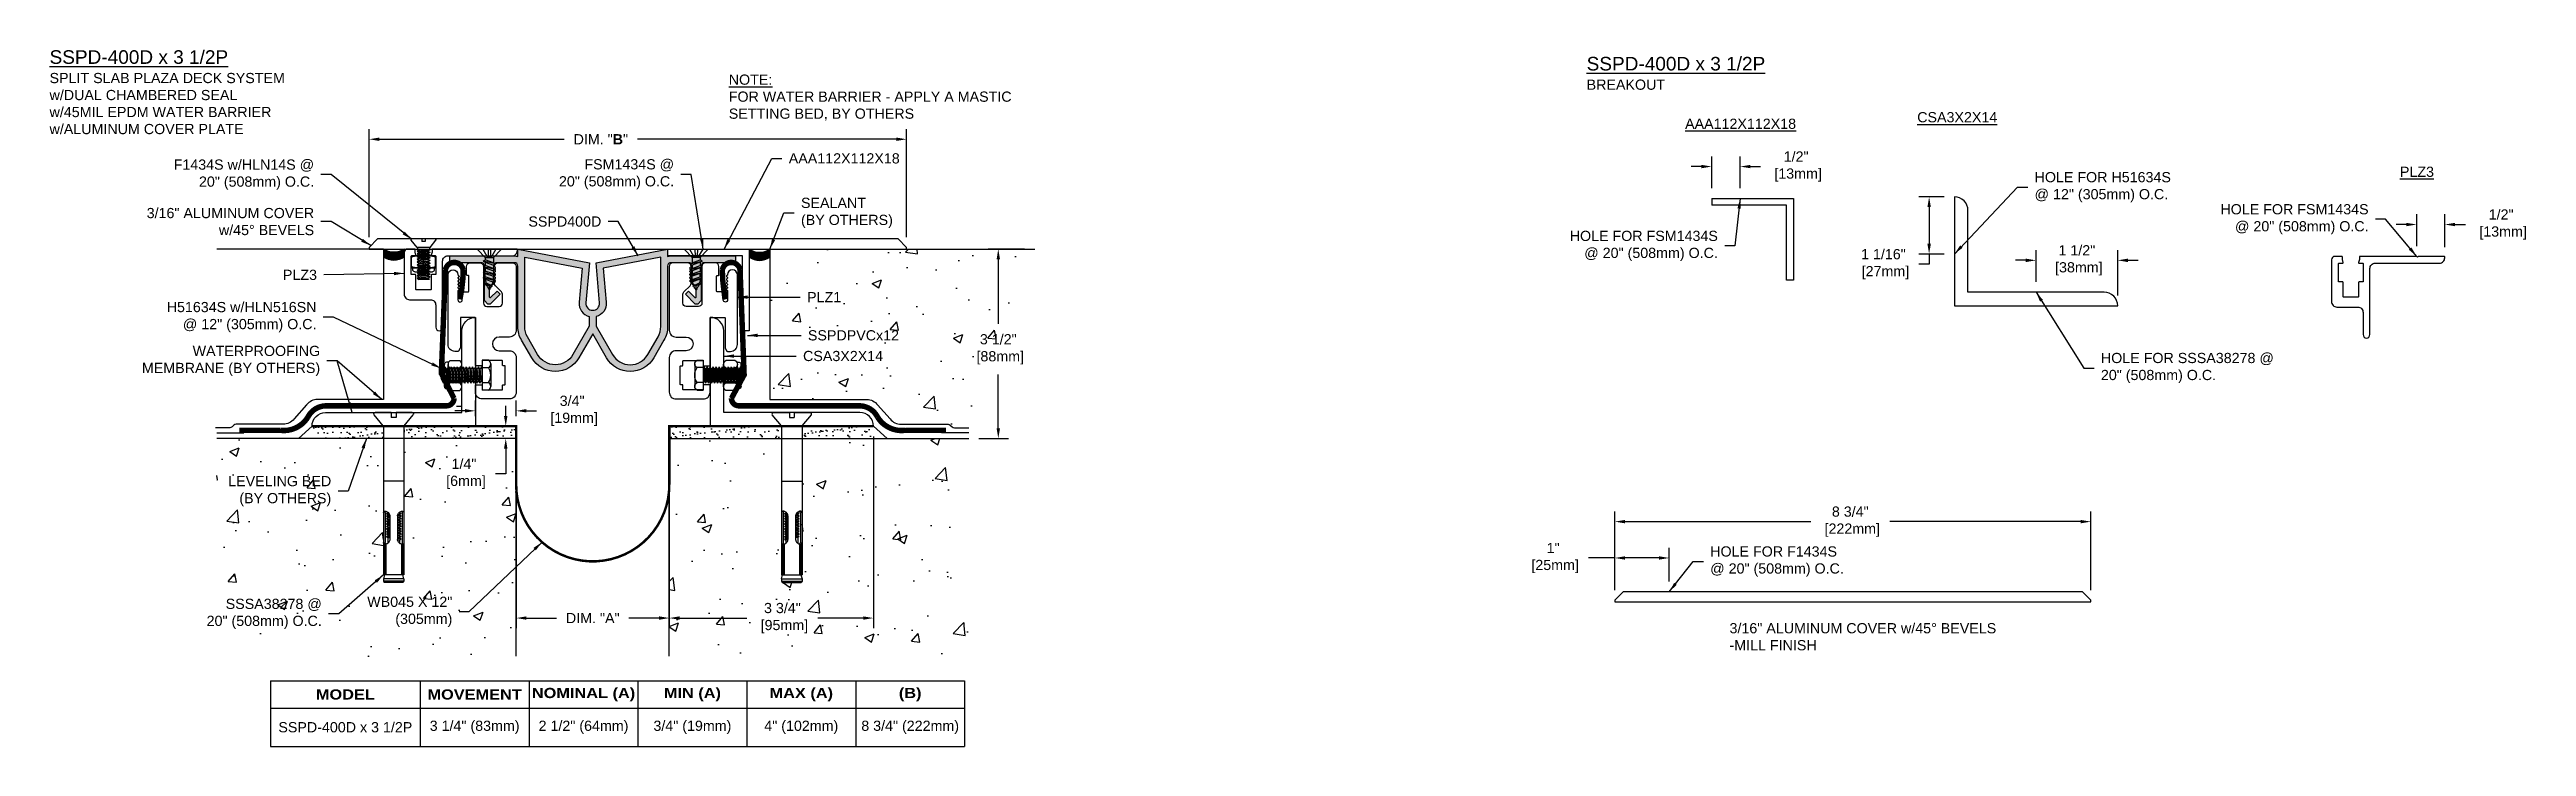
# Model space of a CAD drawing. Header units: inches. Extents: x -1.5 to 44, y 0 to 12.8.
import ezdxf

# ---------------------------------------------------------------- set-up
doc = ezdxf.new("R2010")
doc.units = ezdxf.units.IN
doc.header["$MEASUREMENT"] = 0
for name, color, linetype in [('Anchors', 4, 'Continuous'), ('Conditions', 1, 'Continuous'), ('Dimensions', 3, 'Continuous'), ('Fillers', 2, 'Continuous'), ('Metals', 7, 'Continuous'), ('Seal', 5, 'Continuous'), ('TABLE', 1, 'Continuous'), ('Text', 2, 'Continuous')]:
    doc.layers.add(name, color=color, linetype=linetype)
doc.styles.add('ARIAL', font='arial.ttf')
doc.styles.add('Arial Bold', font='')
doc.styles.get('Arial Bold').set_extended_font_data('Arial Black')
doc.dimstyles.new('Arial', dxfattribs={"dimtxt": 0.1875, "dimasz": 0.1875, "dimexe": 0.1875, "dimexo": 0.1875, "dimgap": 0.1875, "dimtad": 0, "dimtih": 1, "dimtoh": 1, "dimdec": 4, "dimzin": 0, "dimdsep": 46, "dimlunit": 4, "dimtxsty": 'ARIAL', "dimcen": 0.1875, "dimadec": 0, "dimazin": 0, "dimtfac": 1, "dimtdec": 4, "dimtofl": 0, "dimtmove": 0, "dimatfit": 3, "dimfxl": 0, "dimfrac": 2, "dimtolj": 1, "dimtzin": 0, "dimarcsym": 0})
pattern_1 = [(37.5, (-3.29211, 1.62013), (-0.0062993, 0.1926824), [0, -0.152, 0, -0.17, 0, -0.1625]), (7.5, (-3.29211, 1.62013), (0.1769777, 0.2822146), [0, -0.082, 0, -0.137, 0, -0.0525]), (327.5, (-3.41511, 1.62013), (0.3114142, 0.0005659), [0, -0.05, 0, -0.18, 0, -0.235]), (317.5, (-3.41511, 1.62013), (0.3006127, 0.0877676), [0, -0.025, 0, -0.118, 0, -0.135])]
pattern_2 = [(50, (-3.2921, 1.6201), (1.79315, -0.15688), [0.1875, -2.0625]), (355, (-3.2921, 1.6201), (-0.34688, 1.88048), [0.15, -1.65]), (100.451, (-3.1427, 1.607), (1.44627, 1.7236), [0.15935, -1.75286]), (46.184, (-3.2921, 2.1201), (2.6681, -0.4138), [0.28125, -3.09375]), (96.636, (-3.0698, 2.0856), (2.33666, 2.4353), [0.23903, -2.62928]), (351.184, (-3.292, 2.12), (2.33665, 2.4353), [0.225, -2.475]), (21, (-3.0421, 1.9951), (1.49227, -1.00655), [0.1875, -2.0625]), (326, (-3.0421, 1.9951), (0.60829, 1.81288), [0.15, -1.65]), (71.451, (-2.9178, 1.9113), (2.10056, 0.80633), [0.15935, -1.75286]), (37.5, (-3.2921, 1.6201), (0.0304, 0.832235), [0, -1.63, 0, -1.675, 0, -1.65625]), (7.5, (-3.2921, 1.6201), (0.657674, 0.98603), [0, -0.955, 0, -1.5925, 0, -0.63125]), (327.5, (-3.8496, 1.6201), (1.334556, -0.056387), [0, -0.625, 0, -1.95, 0, -2.5875]), (317.5, (-4.0996, 1.6201), (1.457965, 0.25026), [0, -0.8125, 0, -1.295, 0, -1.8375])]

msp = doc.modelspace()

# ---------------------------------------------------------------- texts
at = {"layer": 'Text', "style": 'ARIAL'}
for s, insert, char_height, width, attachment_point in [('{\\LSSPD-400D x 3 1/2P\\P\\H0.75x;\\lSPLIT SLAB PLAZA DECK SYSTEM\\Pw/DUAL CHAMBERED SEAL\\Pw/45MIL EPDM WATER BARRIER\\Pw/ALUMINUM COVER PLATE}', (-1.5416, 12.79479), 0.25, 5.8168561, 1), ('{\\LNOTE:}\\PFOR WATER BARRIER - APPLY A MASTIC SETTING BED, BY OTHERS', (10.93436, 12.34846), 0.1875, 5.9299694, 1), ('{\\LSSPD-400D x 3 1/2P\\P\\H0.75x;\\lBREAKOUT}', (26.69231, 12.67264), 0.25, 4.7396332, 1), ('{\\LAAA112X112X18}', (30.53936, 11.44255), 0.1875, 2.2451472, 6), ('\\A1;{\\LCSA3X2X14}', (32.76444, 11.56275), 0.1875, 2.4899842, 4), ('F1434S w/HLN14S @\\P20" (508mm) O.C.', (3.31872, 10.5088), 0.1875, 2.5915624, 6), ('FSM1434S @\\P20" (508mm) O.C.', (9.93114, 10.5143), 0.1875, 2.5915624, 6), ('AAA112X112X18', (12.03632, 10.80649), 0.1875, 2.2451472, 4), ('HOLE FOR H51634S \\P@ 12" (305mm) O.C.', (34.92044, 10.27824), 0.1875, 4.2482114, 4), ('{\\LPLZ3}', (42.25661, 10.55998), 0.1875, 0.8234261, 6), ('SEALANT\\P(BY OTHERS)', (12.26098, 9.80541), 0.1875, 3.2637827, 4), ('3/16" ALUMINUM COVER\\Pw/45%%D BEVELS', (3.31872, 9.64524), 0.1875, 3.8104847, 6), ('SSPD400D', (8.59327, 9.64609), 0.1875, 2.2001284, 6), ('HOLE FOR FSM1434S \\P@ 20" (508mm) O.C.', (41.05576, 9.68845), 0.1875, 3.9506446, 6), ('HOLE FOR FSM1434S \\P@ 20" (508mm) O.C.', (29.10307, 9.19891), 0.1875, 3.9506446, 6), ('PLZ3', (3.37052, 8.66643), 0.1875, 3.2637827, 6), ('PLZ1', (12.37372, 8.25726), 0.1875, 2.0958254, 4), ('H51634S w/HLN516SN\\P@ 12" (305mm) O.C.', (3.36173, 7.89067), 0.1875, 4.2482114, 6), ('WATERPROOFING\\PMEMBRANE (BY OTHERS)', (3.42903, 7.0849), 0.1875, 4.3238956, 6), ('SSPDPVCx12', (12.38779, 7.55469), 0.1875, 2.6162653, 4), ('\\A1;CSA3X2X14', (12.29878, 7.1746), 0.1875, 2.4899842, 4), ('HOLE FOR SSSA38278 @\\P20" (508mm) O.C.', (36.13857, 6.95506), 0.1875, 3.6647516, 4), ('LEVELING BED\\P(BY OTHERS)', (3.63259, 4.69186), 0.1875, 3.9533146, 6), ('HOLE FOR F1434S\\P@ 20" (508mm) O.C.', (28.96206, 3.39974), 0.1875, 3.9506446, 4), ('SSSA38278 @\\P20" (508mm) O.C.', (3.45945, 2.43692), 0.1875, 3.6647516, 6), ('3/16" ALUMINUM COVER w/45%%D BEVELS\\P-MILL FINISH', (29.31679, 2.01587), 0.1875, 7.9297767, 4)]:
    msp.add_mtext(s, dxfattribs=dict(at, insert=insert, char_height=char_height, width=width, attachment_point=attachment_point))
at = {"layer": 'Text', "insert": (5.85673, 2.47463), "char_height": 0.1875, "attachment_point": 6, "style": 'ARIAL'}
msp.add_mtext('WB045 X 12"\\P(305mm)', dxfattribs=at)

# ---------------------------------------------------------------- blocks, each defined once
blk = doc.blocks.new('PLZ1')
blk.add_lwpolyline([(0.265, 0, -0.414214), (0.275, -0.01), (0.275, -0.56, 0.131652), (0.276, -0.565), (0.308, -0.62, 0.267949), (0.317, -0.625), (0.375, -0.625, 0.414214), (0.5, -0.5), (0.5, 0.785, 1), (0.32, 0.785, -0.198912), (0.317, 0.778), (0.301, 0.762, 0.414214), (0.301, 0.748), (0.317, 0.732, -0.198912), (0.32, 0.725, -0.198912), (0.317, 0.718), (0.301, 0.702, 0.414214), (0.301, 0.688), (0.317, 0.672, -0.198912), (0.32, 0.665, -0.198912), (0.317, 0.658), (0.301, 0.642, 0.414214), (0.301, 0.628), (0.317, 0.612, -0.198912), (0.32, 0.605, -0.198912), (0.317, 0.598), (0.301, 0.582, 0.414214), (0.301, 0.568), (0.317, 0.552, -0.198912), (0.32, 0.545, -0.198912), (0.317, 0.538), (0.301, 0.522, 0.414214), (0.301, 0.508), (0.317, 0.492, -0.198912), (0.32, 0.485), (0.32, 0.322, -0.93609), (0.24, 0.317), (0.221, 0.461, 0.376062), (0.211, 0.47), (0.13, 0.47, -0.414214), (0.12, 0.48), (0.12, 0.76, -0.414214), (0.13, 0.77), (0.15, 0.77, 0.414214), (0.16, 0.78), (0.16, 0.937, 0.414214), (0.097, 1), (-0.088, 1, 0.414214), (-0.15, 0.937), (-0.15, 0.262, -0.414214), (-0.213, 0.2), (-0.438, 0.2, -0.414214), (-0.5, 0.262), (-0.5, 0.424, -0.198912), (-0.482, 0.468), (-0.368, 0.582, 0.198912), (-0.35, 0.626), (-0.35, 0.637, 0.198912), (-0.353, 0.645), (-0.369, 0.66, -0.414214), (-0.369, 0.675), (-0.353, 0.69, 0.198912), (-0.35, 0.697, 0.198912), (-0.353, 0.705), (-0.369, 0.72, -0.414214), (-0.369, 0.735), (-0.353, 0.75, 0.198912), (-0.35, 0.757, 0.198912), (-0.353, 0.765), (-0.369, 0.78, -0.414214), (-0.369, 0.795), (-0.353, 0.81, 0.198912), (-0.35, 0.817, 0.198912), (-0.353, 0.825), (-0.369, 0.84, -0.414214), (-0.369, 0.855), (-0.353, 0.87, 0.198912), (-0.35, 0.877, 0.198912), (-0.353, 0.885), (-0.369, 0.9, -0.414214), (-0.369, 0.915), (-0.353, 0.93, 0.198912), (-0.35, 0.937, 0.414214), (-0.413, 1), (-0.688, 1, 0.414214), (-0.75, 0.937), (-0.75, -0.238, 0.414214), (-0.625, -0.363), (-0.438, -0.363, -1), (-0.438, -0.613), (-0.625, -0.613, 0.414214), (-0.75, -0.737), (-0.75, -1.375, 0.414214), (-0.625, -1.5), (-0.125, -1.5, 0.414214), (0, -1.375), (0, -1.248, 0.414214), (-0.01, -1.238), (-0.115, -1.238, 0.414214), (-0.125, -1.248), (-0.125, -1.323, -0.414214), (-0.135, -1.333), (-0.49, -1.333, -0.414214), (-0.5, -1.323), (-0.5, -1.248, 0.414214), (-0.51, -1.238), (-0.54, -1.238, -0.414214), (-0.55, -1.228), (-0.55, -0.898, -0.414214), (-0.54, -0.888), (-0.51, -0.888, 0.414214), (-0.5, -0.878), (-0.5, -0.803, -0.414214), (-0.49, -0.793), (-0.135, -0.793, -0.414214), (-0.125, -0.803), (-0.125, -0.878, 0.414214), (-0.115, -0.888), (-0.01, -0.888, 0.414214), (0, -0.878), (0, -0.01, -0.414214), (0.01, 0)], format="xyb", close=True)
blk = doc.blocks.new('SSPD400D')
h = blk.add_hatch(color=256)
h.paths.add_polyline_path([(0.125, 0.136), (0.06, 0.875), (1.375, 1.125), (1.375, 0.989, -0.085164), (1.437, 1), (2.625, 1), (2.625, 0.875), (2.054, 0.875, 0.414214), (1.991, 0.813), (1.991, 0.177), (1.929, 0.115), (1.884, 0.115), (1.701, 0.298), (1.758, 0.354), (1.875, 0.237, 0.668179), (1.901, 0.248), (1.901, 0.426, 0.421261), (1.861, 0.465, -0.421261), (1.821, 0.504), (1.821, 0.813, 0.414214), (1.759, 0.875), (1.437, 0.875, 0.414214), (1.375, 0.813), (1.375, -0.3, -0.131652), (1.308, -0.55), (1.121, -0.875, -0.577538), (0.254, -0.875), (0, -0.434), (-0.254, -0.875, -0.577538), (-1.121, -0.875), (-1.308, -0.55, -0.131652), (-1.375, -0.3), (-1.375, 0.813, 0.414214), (-1.438, 0.875), (-1.759, 0.875, 0.414214), (-1.821, 0.813), (-1.821, 0.504, -0.421261), (-1.861, 0.465, 0.421261), (-1.901, 0.426), (-1.901, 0.248, 0.668179), (-1.875, 0.237), (-1.758, 0.354), (-1.701, 0.298), (-1.884, 0.115), (-1.929, 0.115), (-1.991, 0.177), (-1.991, 0.813, 0.414214), (-2.054, 0.875), (-2.625, 0.875), (-2.625, 1), (-1.438, 1, -0.085164), (-1.375, 0.989), (-1.375, 1.125), (-0.06, 0.875), (-0.125, 0.136, 0.439955), (0, 0, 0.439955)])
h.paths.add_polyline_path([(-0.249, 0.147, 0.366501), (-0.063, -0.117), (-0.063, -0.292), (-0.363, -0.813, -0.57735), (-1.012, -0.813), (-1.2, -0.488, -0.131653), (-1.25, -0.3), (-1.25, 0.974), (-0.194, 0.773)], flags=16)
h.paths.add_polyline_path([(0.194, 0.773), (1.25, 0.974), (1.25, -0.3, -0.131653), (1.2, -0.488), (1.012, -0.813, -0.57735), (0.363, -0.813), (0.062, -0.292), (0.062, -0.117, 0.366501), (0.249, 0.147)], flags=16)
for points in [[(1.437, 1), (2.625, 1), (2.625, 0.875), (2.054, 0.875, 0.414214), (1.991, 0.813), (1.991, 0.177), (1.929, 0.115), (1.884, 0.115), (1.701, 0.298), (1.758, 0.354), (1.875, 0.237, 0.668179), (1.901, 0.248), (1.901, 0.426, 0.421261), (1.861, 0.465, -0.421261), (1.821, 0.504), (1.821, 0.813, 0.414214), (1.759, 0.875), (1.437, 0.875, 0.414214), (1.375, 0.813), (1.375, -0.3, -0.131652), (1.308, -0.55), (1.121, -0.875, -0.577538), (0.254, -0.875), (0, -0.434), (-0.254, -0.875, -0.577538), (-1.121, -0.875), (-1.308, -0.55, -0.131652), (-1.375, -0.3), (-1.375, 0.813, 0.414214), (-1.438, 0.875), (-1.759, 0.875, 0.414214), (-1.821, 0.813), (-1.821, 0.504, -0.421261), (-1.861, 0.465, 0.421261), (-1.901, 0.426), (-1.901, 0.248, 0.668179), (-1.875, 0.237), (-1.758, 0.354), (-1.701, 0.298), (-1.884, 0.115), (-1.929, 0.115), (-1.991, 0.177), (-1.991, 0.813, 0.414214), (-2.054, 0.875), (-2.625, 0.875), (-2.625, 1), (-1.438, 1, -0.085164), (-1.375, 0.989), (-1.375, 1.125), (-0.06, 0.875), (-0.125, 0.136, 0.439955), (0, 0, 0.439955), (0.125, 0.136), (0.06, 0.875), (1.375, 1.125), (1.375, 0.989, -0.085164)], [(-1.012, -0.813), (-1.2, -0.488, -0.131653), (-1.25, -0.3), (-1.25, 0.974), (-0.194, 0.773), (-0.249, 0.147, 0.366501), (-0.063, -0.117), (-0.063, -0.292), (-0.363, -0.813, -0.57735)], [(1.25, 0.974), (0.194, 0.773), (0.249, 0.147, -0.366501), (0.062, -0.117), (0.062, -0.292), (0.363, -0.813, 0.57735), (1.012, -0.813), (1.2, -0.488, 0.131653), (1.25, -0.3)]]:
    blk.add_lwpolyline(points, format="xyb", close=True)
blk = doc.blocks.new('SSSA38278')
for p, q in [((-0.341, 0), (-0.045, 0)), ((-0.045, 0), (-0.045, -0.09)), ((0.045, 0), (0.341, 0)), ((0.045, 0), (0.045, -0.09)), ((-0.191, -0.246), (-0.36, -0.039)), ((-0.187, -0.256), (-0.187, -2.982)), ((-0.045, -0.09), (0.045, -0.09)), ((0.188, -0.256), (0.188, -2.982)), ((0.191, -0.246), (0.36, -0.039)), ((-0.187, -1.262), (0.188, -1.262)), ((-0.157, -1.843), (-0.157, -2.387)), ((-0.135, -1.857), (-0.108, -1.84)), ((-0.135, -1.857), (-0.089, -1.849)), ((-0.135, -1.857), (-0.108, -1.873)), ((-0.135, -1.904), (-0.108, -1.887)), ((-0.135, -1.904), (-0.071, -1.893)), ((-0.135, -1.904), (-0.108, -1.92)), ((-0.135, -1.951), (-0.108, -1.934)), ((-0.135, -1.951), (-0.07, -1.94)), ((-0.135, -1.951), (-0.108, -1.967)), ((-0.135, -1.998), (-0.108, -1.981)), ((-0.135, -1.998), (-0.07, -1.986)), ((-0.135, -1.998), (-0.108, -2.014)), ((-0.135, -2.044), (-0.108, -2.028)), ((-0.135, -2.044), (-0.07, -2.033)), ((-0.135, -2.044), (-0.108, -2.061)), ((-0.135, -2.091), (-0.108, -2.075)), ((-0.135, -2.091), (-0.07, -2.08)), ((-0.135, -2.091), (-0.108, -2.108)), ((-0.135, -2.138), (-0.108, -2.122)), ((-0.135, -2.138), (-0.07, -2.127)), ((-0.135, -2.138), (-0.108, -2.155)), ((-0.135, -2.185), (-0.108, -2.169)), ((-0.135, -2.185), (-0.07, -2.174)), ((-0.135, -2.185), (-0.108, -2.202)), ((-0.135, -2.232), (-0.108, -2.215)), ((-0.135, -2.232), (-0.07, -2.221)), ((-0.135, -2.232), (-0.108, -2.248)), ((-0.135, -2.279), (-0.108, -2.262)), ((-0.135, -2.279), (-0.07, -2.268)), ((-0.108, -1.83), (-0.108, -1.84)), ((-0.108, -1.84), (-0.098, -1.838)), ((-0.078, -1.867), (-0.108, -1.873)), ((-0.108, -1.873), (-0.108, -1.887)), ((-0.108, -1.887), (-0.073, -1.88)), ((-0.07, -1.912), (-0.108, -1.92)), ((-0.108, -1.92), (-0.108, -1.934)), ((-0.108, -1.934), (-0.07, -1.926)), ((-0.07, -1.959), (-0.108, -1.967)), ((-0.108, -1.967), (-0.108, -1.981)), ((-0.108, -1.981), (-0.07, -1.973)), ((-0.07, -2.006), (-0.108, -2.014)), ((-0.108, -2.014), (-0.108, -2.028)), ((-0.108, -2.028), (-0.07, -2.02)), ((-0.07, -2.053), (-0.108, -2.061)), ((-0.108, -2.061), (-0.108, -2.075)), ((-0.108, -2.075), (-0.07, -2.067)), ((-0.07, -2.1), (-0.108, -2.108)), ((-0.108, -2.108), (-0.108, -2.122)), ((-0.108, -2.122), (-0.07, -2.114)), ((-0.07, -2.147), (-0.108, -2.155)), ((-0.108, -2.155), (-0.108, -2.169)), ((-0.108, -2.169), (-0.07, -2.16)), ((-0.07, -2.193), (-0.108, -2.202)), ((-0.108, -2.202), (-0.108, -2.215)), ((-0.108, -2.215), (-0.07, -2.207)), ((-0.07, -2.24), (-0.108, -2.248)), ((-0.108, -2.248), (-0.108, -2.262)), ((-0.108, -2.262), (-0.07, -2.254)), ((-0.07, -1.896), (-0.07, -2.334)), ((0.071, -1.895), (0.108, -1.887)), ((0.071, -1.896), (0.071, -2.334)), ((0.071, -1.915), (0.135, -1.904)), ((0.071, -1.915), (0.135, -1.904)), ((0.108, -1.92), (0.071, -1.928)), ((0.071, -1.942), (0.108, -1.934)), ((0.071, -1.962), (0.135, -1.951)), ((0.108, -1.967), (0.071, -1.975)), ((0.071, -1.989), (0.108, -1.981)), ((0.071, -2.009), (0.135, -1.998)), ((0.108, -2.014), (0.071, -2.022)), ((0.071, -2.036), (0.108, -2.028)), ((0.071, -2.056), (0.135, -2.044)), ((0.108, -2.061), (0.071, -2.069)), ((0.071, -2.083), (0.108, -2.075)), ((0.071, -2.103), (0.135, -2.091)), ((0.108, -2.108), (0.071, -2.116)), ((0.071, -2.13), (0.108, -2.122)), ((0.071, -2.149), (0.135, -2.138)), ((0.108, -2.155), (0.071, -2.163)), ((0.071, -2.177), (0.108, -2.169)), ((0.071, -2.196), (0.135, -2.185)), ((0.108, -2.202), (0.071, -2.21)), ((0.071, -2.224), (0.108, -2.215)), ((0.071, -2.243), (0.135, -2.232)), ((0.108, -2.248), (0.071, -2.257)), ((0.071, -2.27), (0.108, -2.262)), ((0.108, -1.873), (0.072, -1.881)), ((0.078, -1.867), (0.135, -1.857)), ((0.093, -1.844), (0.108, -1.84)), ((0.108, -1.83), (0.108, -1.84)), ((0.135, -1.857), (0.108, -1.84)), ((0.135, -1.857), (0.108, -1.873)), ((0.108, -1.873), (0.108, -1.887)), ((0.135, -1.904), (0.108, -1.887)), ((0.135, -1.904), (0.108, -1.92)), ((0.108, -1.92), (0.108, -1.934)), ((0.135, -1.951), (0.108, -1.934)), ((0.135, -1.951), (0.108, -1.967)), ((0.108, -1.967), (0.108, -1.981)), ((0.135, -1.998), (0.108, -1.981)), ((0.135, -1.998), (0.108, -2.014)), ((0.108, -2.014), (0.108, -2.028)), ((0.135, -2.044), (0.108, -2.028)), ((0.135, -2.044), (0.108, -2.061)), ((0.108, -2.061), (0.108, -2.075)), ((0.135, -2.091), (0.108, -2.075)), ((0.135, -2.091), (0.108, -2.108)), ((0.108, -2.108), (0.108, -2.122)), ((0.135, -2.138), (0.108, -2.122)), ((0.135, -2.138), (0.108, -2.155)), ((0.108, -2.155), (0.108, -2.169)), ((0.135, -2.185), (0.108, -2.169)), ((0.135, -2.185), (0.108, -2.202)), ((0.108, -2.202), (0.108, -2.215)), ((0.135, -2.232), (0.108, -2.215)), ((0.135, -2.232), (0.108, -2.248)), ((0.108, -2.248), (0.108, -2.262)), ((0.135, -2.279), (0.108, -2.262)), ((0.158, -1.843), (0.158, -2.387)), ((-0.166, -2.42), (-0.166, -2.982)), ((-0.143, -2.42), (-0.143, -2.982)), ((-0.135, -2.279), (-0.108, -2.295)), ((-0.135, -2.326), (-0.108, -2.309)), ((-0.135, -2.326), (-0.07, -2.315)), ((-0.135, -2.326), (-0.108, -2.342)), ((-0.07, -2.287), (-0.108, -2.295)), ((-0.108, -2.295), (-0.108, -2.309)), ((-0.108, -2.309), (-0.07, -2.301)), ((-0.07, -2.334), (-0.108, -2.342)), ((-0.108, -2.342), (-0.108, -2.401)), ((0.071, -2.29), (0.135, -2.279)), ((0.108, -2.295), (0.071, -2.303)), ((0.135, -2.279), (0.108, -2.295)), ((0.108, -2.295), (0.108, -2.401)), ((0.143, -2.42), (0.143, -2.982)), ((0.166, -2.42), (0.166, -2.982)), ((-0.187, -3.053), (-0.168, -2.982)), ((-0.187, -2.982), (0.188, -2.982)), ((-0.187, -3.053), (0.188, -3.053)), ((-0.187, -3.053), (-0.187, -3.099)), ((-0.187, -3.099), (0.188, -3.099)), ((-0.187, -3.099), (-0.174, -3.123)), ((-0.174, -3.123), (0.174, -3.123)), ((0.168, -2.982), (0.188, -3.053)), ((0.188, -3.099), (0.174, -3.123)), ((0.188, -3.053), (0.188, -3.099))]:
    blk.add_line(p, q)
for centre, radius, start, end in [((-0.341, -0.024), 0.0239, 90, 219.032), ((-0.202, -0.256), 0.015, 0, 39.1666), ((0.203, -0.256), 0.015, 140.8334, 180), ((0.341, -0.024), 0.0239, 320.968, 90), ((-0.159, -1.839), 0.0276, 135, 168.9394), ((-0.159, -1.839), 0.0276, 101.0606, 135), ((-0.155, -1.863), 0.0524, 76.6123, 101.0606), ((-0.129, -1.839), 0.0276, 135, 168.9394), ((-0.129, -1.839), 0.0276, 110.9085, 135), ((-0.161, -1.888), 0.0783, 59.3028, 76.6123), ((0.161, -1.888), 0.0783, 103.3877, 120.6972), ((0.129, -1.839), 0.0276, 45, 69.0915), ((0.155, -1.863), 0.0524, 78.9394, 103.3877), ((0.129, -1.839), 0.0276, 11.0606, 45), ((0.159, -1.839), 0.0276, 45, 78.9394), ((0.159, -1.839), 0.0276, 11.0606, 45), ((-0.135, -1.843), 0.0524, 168.9394, 180), ((-0.105, -1.843), 0.0524, 168.9394, 180), ((-0.179, -1.919), 0.114, 45, 59.3028), ((-0.179, -1.919), 0.114, 30.6972, 45), ((-0.148, -1.901), 0.0783, 13.3877, 30.6972), ((-0.123, -1.895), 0.0524, 358.2993, 13.3877), ((0.123, -1.895), 0.0524, 166.6123, 181.7007), ((0.148, -1.901), 0.0783, 149.3028, 166.6123), ((0.179, -1.919), 0.114, 135, 149.3028), ((0.179, -1.919), 0.114, 120.6972, 135), ((0.105, -1.843), 0.0524, 360, 11.0606), ((0.135, -1.843), 0.0524, 0, 11.0606), ((-0.135, -2.387), 0.0524, 180, 191.0606), ((-0.159, -2.392), 0.0276, 191.0606, 225), ((-0.159, -2.392), 0.0276, 225, 258.9394), ((-0.155, -2.367), 0.0524, 258.9394, 283.3877), ((-0.105, -2.387), 0.0524, 180, 191.0606), ((-0.129, -2.392), 0.0276, 191.0606, 225), ((-0.129, -2.392), 0.0276, 225, 249.0915), ((-0.161, -2.342), 0.0783, 283.3877, 300.6972), ((-0.179, -2.311), 0.114, 300.6972, 315), ((-0.179, -2.311), 0.114, 315, 329.3028), ((-0.148, -2.329), 0.0783, 329.3028, 346.6123), ((-0.123, -2.335), 0.0524, 346.6123, 1.7007), ((0.123, -2.335), 0.0524, 178.2993, 193.3877), ((0.148, -2.329), 0.0783, 193.3877, 210.6972), ((0.179, -2.311), 0.114, 210.6972, 225), ((0.179, -2.311), 0.114, 225, 239.3028), ((0.161, -2.342), 0.0783, 239.3028, 256.6123), ((0.129, -2.392), 0.0276, 290.9085, 315), ((0.155, -2.367), 0.0524, 256.6123, 281.0606), ((0.129, -2.392), 0.0276, 315, 348.9394), ((0.105, -2.387), 0.0524, 348.9394, 0), ((0.159, -2.392), 0.0276, 281.0606, 315), ((0.159, -2.392), 0.0276, 315, 348.9394), ((0.135, -2.387), 0.0524, 348.9394, 360)]:
    blk.add_arc(centre, radius, start, end)
blk = doc.blocks.new('*D8')
at = {"layer": 'Defpoints', "color": 0}
for p in [(7.03, 5.038), (9.842, 5.038), (9.842, 2.36)]:
    blk.add_point(p, dxfattribs=at)
at = {"layer": 'Dimensions', "color": 0, "lineweight": -2}
for p, q in [((7.03, 4.851), (7.03, 2.173)), ((9.842, 4.851), (9.842, 2.173)), ((7.217, 2.36), (7.771, 2.36)), ((9.655, 2.36), (9.1, 2.36))]:
    blk.add_line(p, q, dxfattribs=at)
at = {"layer": 'Dimensions', "color": 0}
for points in [[(7.217, 2.391), (7.217, 2.329), (7.03, 2.36)], [(9.655, 2.391), (9.655, 2.329), (9.842, 2.36)]]:
    blk.add_solid(points, dxfattribs=at)
at = {"layer": 'Dimensions', "color": 0, "insert": (8.436, 2.36), "char_height": 0.1875, "attachment_point": 5, "style": 'ARIAL'}
blk.add_mtext('\\A1;DIM. "A"', dxfattribs=at)
blk = doc.blocks.new('*D11')
at = {"layer": 'Defpoints', "color": 0}
for p in [(6.838, 5.886), (7.03, 5.886), (7.03, 5.661)]:
    blk.add_point(p, dxfattribs=at)
at = {"layer": 'Dimensions', "color": 0, "lineweight": -2}
for p, q in [((6.838, 6.073), (6.838, 6.261)), ((6.842, 5.886), (6.65, 5.886)), ((6.842, 5.661), (6.65, 5.661)), ((6.838, 5.473), (6.838, 5.01)), ((6.838, 5.01), (6.65, 5.01))]:
    blk.add_line(p, q, dxfattribs=at)
at = {"layer": 'Dimensions', "color": 0}
for points in [[(6.806, 6.073), (6.869, 6.073), (6.838, 5.886)], [(6.806, 5.473), (6.869, 5.473), (6.838, 5.661)]]:
    blk.add_solid(points, dxfattribs=at)
at = {"layer": 'Dimensions', "color": 0, "insert": (6.071, 5.01), "char_height": 0.1875, "attachment_point": 5, "style": 'ARIAL'}
blk.add_mtext('\\A1;1/4"\\P [6mm]', dxfattribs=at)
blk = doc.blocks.new('*D9')
at = {"layer": 'Defpoints', "color": 0}
for p in [(6.28, 6.168), (6.28, 5.886), (7.03, 5.886)]:
    blk.add_point(p, dxfattribs=at)
at = {"layer": 'Dimensions', "color": 0, "lineweight": -2}
for p, q in [((6.092, 6.168), (5.905, 6.168)), ((6.28, 6.073), (6.28, 6.356)), ((7.03, 6.073), (7.03, 6.356)), ((7.217, 6.168), (7.405, 6.168))]:
    blk.add_line(p, q, dxfattribs=at)
at = {"layer": 'Dimensions', "color": 0}
for points in [[(6.092, 6.2), (6.092, 6.137), (6.28, 6.168)], [(7.217, 6.2), (7.217, 6.137), (7.03, 6.168)]]:
    blk.add_solid(points, dxfattribs=at)
at = {"layer": 'Dimensions', "color": 0, "insert": (8.057, 6.168), "char_height": 0.1875, "attachment_point": 5, "style": 'ARIAL'}
blk.add_mtext('\\A1;3/4"\\P [19mm]', dxfattribs=at)
blk = doc.blocks.new('*D12')
at = {"layer": 'Defpoints', "color": 0}
for p in [(9.842, 5.661), (13.592, 5.886), (13.592, 2.36)]:
    blk.add_point(p, dxfattribs=at)
at = {"layer": 'Dimensions', "color": 0, "lineweight": -2}
for p, q in [((9.842, 5.473), (9.842, 2.173)), ((13.592, 5.698), (13.592, 2.173)), ((10.03, 2.36), (11.268, 2.36)), ((13.405, 2.36), (12.572, 2.36))]:
    blk.add_line(p, q, dxfattribs=at)
at = {"layer": 'Dimensions', "color": 0}
for points in [[(10.03, 2.391), (10.03, 2.329), (9.842, 2.36)], [(13.405, 2.391), (13.405, 2.329), (13.592, 2.36)]]:
    blk.add_solid(points, dxfattribs=at)
at = {"layer": 'Dimensions', "color": 0, "insert": (11.92, 2.36), "char_height": 0.1875, "attachment_point": 5, "style": 'ARIAL'}
blk.add_mtext('\\A1;3 3/4"\\P [95mm]', dxfattribs=at)
blk = doc.blocks.new('*D13')
at = {"layer": 'Defpoints', "color": 0}
for p in [(16.555, 9.141), (15.342, 5.661), (15.885, 5.661)]:
    blk.add_point(p, dxfattribs=at)
at = {"layer": 'Dimensions', "color": 0, "lineweight": -2}
for p, q in [((16.367, 9.141), (15.698, 9.141)), ((15.885, 8.953), (15.885, 7.764)), ((15.885, 5.848), (15.885, 6.833)), ((15.53, 5.661), (16.073, 5.661))]:
    blk.add_line(p, q, dxfattribs=at)
at = {"layer": 'Dimensions', "color": 0}
for points in [[(15.854, 8.953), (15.917, 8.953), (15.885, 9.141)], [(15.854, 5.848), (15.917, 5.848), (15.885, 5.661)]]:
    blk.add_solid(points, dxfattribs=at)
at = {"layer": 'Dimensions', "color": 0, "insert": (15.885, 7.299), "char_height": 0.1875, "attachment_point": 5, "style": 'ARIAL'}
blk.add_mtext('\\A1;3 1/2"\\P [88mm]', dxfattribs=at)
blk = doc.blocks.new('CSA3X2X14')
at = {"layer": 'Metals'}
blk.add_lwpolyline([(0.25, 1.75, 0.414214), (0, 2), (0, 0), (3, 0, 0.414214), (2.75, 0.25), (0.25, 0.25)], format="xyb", close=True, dxfattribs=at)
blk = doc.blocks.new('FSM1434S')
for p, q in [((0.202, 0), (-0.202, 0)), ((-0.122, 0), (-0.046, -0.132)), ((-0.024, 0), (-0.019, -0.132)), ((0.024, 0), (0.019, -0.132)), ((0.122, 0), (0.046, -0.132)), ((-0.209, -0.016), (-0.075, -0.154)), ((-0.112, -0.221), (-0.075, -0.2)), ((0.113, -0.273), (-0.112, -0.221)), ((-0.112, -0.221), (-0.075, -0.243)), ((-0.112, -0.325), (-0.075, -0.303)), ((0.113, -0.376), (-0.112, -0.325)), ((-0.112, -0.325), (-0.075, -0.346)), ((-0.112, -0.428), (-0.075, -0.406)), ((0.113, -0.479), (-0.112, -0.428)), ((-0.112, -0.428), (-0.075, -0.449)), ((-0.075, -0.154), (0.075, -0.154)), ((-0.075, -0.154), (-0.075, -0.2)), ((0.075, -0.251), (-0.075, -0.2)), ((-0.075, -0.243), (-0.075, -0.246)), ((-0.075, -0.243), (-0.075, -0.303)), ((-0.075, -0.243), (0.075, -0.295)), ((0.075, -0.354), (-0.075, -0.303)), ((-0.075, -0.346), (0.075, -0.398)), ((-0.075, -0.346), (-0.075, -0.406)), ((0.075, -0.458), (-0.075, -0.406)), ((-0.075, -0.509), (-0.075, -0.449)), ((-0.075, -0.449), (0.075, -0.501)), ((-0.046, -0.132), (0.046, -0.132)), ((0.209, -0.016), (0.075, -0.154)), ((0.075, -0.154), (0.075, -0.251)), ((0.113, -0.273), (0.075, -0.251)), ((0.113, -0.273), (0.075, -0.295)), ((0.075, -0.295), (0.075, -0.298)), ((0.075, -0.295), (0.075, -0.354)), ((0.113, -0.376), (0.075, -0.354)), ((0.113, -0.376), (0.075, -0.398)), ((0.075, -0.398), (0.075, -0.458)), ((-0.112, -0.531), (-0.075, -0.509)), ((0.105, -0.581), (-0.112, -0.531)), ((-0.112, -0.531), (-0.075, -0.553)), ((-0.089, -0.64), (-0.063, -0.619)), ((0.058, -0.681), (-0.089, -0.64)), ((-0.089, -0.64), (-0.051, -0.661)), ((0.073, -0.56), (-0.075, -0.509)), ((-0.075, -0.553), (0.067, -0.602)), ((0.058, -0.681), (-0.063, -0.619)), ((-0.051, -0.661), (0.058, -0.681)), ((0.105, -0.581), (0.067, -0.602)), ((0.105, -0.581), (0.073, -0.56)), ((0.113, -0.479), (0.075, -0.458)), ((0.113, -0.479), (0.075, -0.501)), ((0.075, -0.524), (0.075, -0.501))]:
    blk.add_line(p, q)
for centre, radius, start, end in [((-0.202, -0.01), 0.0096, 90, 224.3206), ((0.202, -0.01), 0.0096, 315.6794, 90), ((0.298, -0.526), 0.373, 184.1974, 194.4309), ((0.298, -0.526), 0.373, 201.2487, 216.9667), ((-0.298, -0.526), 0.373, 323.0333, 335.8104), ((-0.298, -0.526), 0.373, 336.5004, 348.2654), ((-0.298, -0.526), 0.373, 354.6624, 0.1882)]:
    blk.add_arc(centre, radius, start, end)
blk = doc.blocks.new('Sealant')
blk.add_hatch(color=253).paths.add_polyline_path([(0.378, -0.15), (0.378, 0, -0.311287), (0, 0), (0, -0.15, 0.311287)])
for centre in [(0.189, 0.274), (0.189, 0.125)]:
    blk.add_arc(centre, 0.333, 235.4186, 304.5814)
blk = doc.blocks.new('HLN516SN')
for p, q in [((-0.274, 0.213), (-0.274, 0.04)), ((-0.242, 0.244), (-0.242, 0.283)), ((-0.205, 0.32), (0.205, 0.32)), ((-0.205, 0.253), (0.205, 0.253)), ((-0.205, 0), (0.205, 0)), ((-0.137, 0.04), (-0.137, 0.213)), ((0.137, 0.04), (0.137, 0.213)), ((0.242, 0.244), (0.242, 0.283)), ((0.274, 0.213), (0.274, 0.04))]:
    blk.add_line(p, q)
for centre, radius, start, end in [((-0.205, 0.175), 0.0783, 29.0208, 150.9792), ((-0.205, 0.078), 0.0783, 209.0208, 330.9792), ((-0.205, 0.283), 0.037, 90, 180), ((0, 0.001), 0.253, 57.1911, 122.8089), ((0, 0.253), 0.253, 237.1911, 302.8089), ((0.205, 0.175), 0.0783, 29.0208, 150.9792), ((0.205, 0.078), 0.0783, 209.0208, 330.9792), ((0.205, 0.283), 0.037, 0, 90)]:
    blk.add_arc(centre, radius, start, end)
blk = doc.blocks.new('H51634S')
for p, q in [((-0.275, 0.114), (-0.275, 0)), ((-0.275, 0), (0.275, 0)), ((-0.206, 0.158), (0.206, 0.158)), ((-0.15, -0.013), (-0.127, 0)), ((-0.15, -0.013), (-0.008, 0)), ((-0.138, 0), (-0.138, 0.114)), ((0.124, 0), (0.113, -0.007)), ((0.137, 0), (0.137, 0.114)), ((0.275, 0.114), (0.275, 0)), ((-0.15, -0.013), (-0.113, -0.034)), ((-0.15, -0.069), (0.15, -0.041)), ((-0.15, -0.069), (-0.113, -0.047)), ((-0.15, -0.069), (-0.113, -0.09)), ((-0.15, -0.124), (0.15, -0.096)), ((-0.15, -0.124), (-0.113, -0.103)), ((-0.15, -0.124), (-0.113, -0.145)), ((-0.15, -0.18), (0.15, -0.152)), ((-0.15, -0.18), (-0.113, -0.159)), ((-0.15, -0.18), (-0.113, -0.201)), ((-0.15, -0.235), (0.15, -0.208)), ((-0.15, -0.235), (-0.113, -0.214)), ((-0.15, -0.235), (-0.113, -0.257)), ((-0.15, -0.291), (0.15, -0.263)), ((-0.15, -0.291), (-0.113, -0.27)), ((-0.15, -0.291), (-0.113, -0.312)), ((-0.15, -0.346), (0.15, -0.319)), ((-0.15, -0.346), (-0.113, -0.325)), ((-0.15, -0.346), (-0.113, -0.368)), ((-0.15, -0.402), (0.15, -0.374)), ((-0.15, -0.402), (-0.113, -0.381)), ((-0.15, -0.402), (-0.113, -0.423)), ((-0.15, -0.458), (0.15, -0.43)), ((-0.15, -0.458), (-0.113, -0.436)), ((0.113, -0.007), (-0.113, -0.034)), ((-0.113, -0.047), (0.113, -0.02)), ((-0.113, -0.047), (-0.113, -0.034)), ((0.113, -0.062), (-0.113, -0.09)), ((-0.113, -0.103), (0.113, -0.075)), ((-0.113, -0.103), (-0.113, -0.09)), ((0.113, -0.118), (-0.113, -0.145)), ((-0.113, -0.159), (0.113, -0.131)), ((-0.113, -0.159), (-0.113, -0.145)), ((0.113, -0.173), (-0.113, -0.201)), ((-0.113, -0.214), (0.113, -0.186)), ((-0.113, -0.214), (-0.113, -0.201)), ((0.113, -0.229), (-0.113, -0.257)), ((-0.113, -0.27), (0.113, -0.242)), ((-0.113, -0.27), (-0.113, -0.257)), ((0.113, -0.284), (-0.113, -0.312)), ((-0.113, -0.325), (0.113, -0.297)), ((-0.113, -0.325), (-0.113, -0.312)), ((0.113, -0.34), (-0.113, -0.368)), ((-0.113, -0.381), (0.113, -0.353)), ((-0.113, -0.381), (-0.113, -0.368)), ((0.113, -0.395), (-0.113, -0.423)), ((-0.113, -0.436), (0.113, -0.409)), ((-0.113, -0.436), (-0.113, -0.423)), ((0.113, -0.451), (-0.113, -0.479)), ((0.113, -0.02), (0.113, -0.007)), ((0.15, -0.041), (0.113, -0.02)), ((0.15, -0.041), (0.113, -0.062)), ((0.113, -0.075), (0.113, -0.062)), ((0.15, -0.096), (0.113, -0.075)), ((0.15, -0.096), (0.113, -0.118)), ((0.113, -0.131), (0.113, -0.118)), ((0.15, -0.152), (0.113, -0.131)), ((0.15, -0.152), (0.113, -0.173)), ((0.113, -0.186), (0.113, -0.173)), ((0.15, -0.208), (0.113, -0.186)), ((0.15, -0.208), (0.113, -0.229)), ((0.113, -0.242), (0.113, -0.229)), ((0.15, -0.263), (0.113, -0.242)), ((0.15, -0.263), (0.113, -0.284)), ((0.113, -0.297), (0.113, -0.284)), ((0.15, -0.319), (0.113, -0.297)), ((0.15, -0.319), (0.113, -0.34)), ((0.113, -0.353), (0.113, -0.34)), ((0.15, -0.374), (0.113, -0.353)), ((0.15, -0.374), (0.113, -0.395)), ((0.113, -0.409), (0.113, -0.395)), ((0.15, -0.43), (0.113, -0.409)), ((0.15, -0.43), (0.113, -0.451)), ((0.113, -0.464), (0.113, -0.451)), ((-0.15, -0.458), (-0.113, -0.479)), ((-0.15, -0.513), (0.15, -0.485)), ((-0.15, -0.513), (-0.113, -0.492)), ((-0.15, -0.513), (-0.113, -0.534)), ((-0.15, -0.569), (0.15, -0.541)), ((-0.15, -0.569), (-0.113, -0.547)), ((-0.15, -0.569), (-0.113, -0.59)), ((-0.15, -0.624), (0.15, -0.596)), ((-0.15, -0.624), (-0.113, -0.603)), ((-0.15, -0.624), (-0.113, -0.645)), ((-0.15, -0.68), (0.15, -0.652)), ((-0.15, -0.68), (-0.113, -0.659)), ((-0.15, -0.68), (-0.113, -0.701)), ((-0.15, -0.735), (0.15, -0.708)), ((-0.15, -0.735), (-0.113, -0.714)), ((-0.15, -0.735), (-0.124, -0.75)), ((-0.124, -0.75), (0.06, -0.75)), ((-0.113, -0.492), (0.113, -0.464)), ((-0.113, -0.492), (-0.113, -0.479)), ((0.113, -0.507), (-0.113, -0.534)), ((-0.113, -0.547), (0.113, -0.52)), ((-0.113, -0.547), (-0.113, -0.534)), ((0.113, -0.562), (-0.113, -0.59)), ((-0.113, -0.603), (0.113, -0.575)), ((-0.113, -0.603), (-0.113, -0.59)), ((0.113, -0.618), (-0.113, -0.645)), ((-0.113, -0.659), (0.113, -0.631)), ((-0.113, -0.659), (-0.113, -0.645)), ((0.113, -0.673), (-0.113, -0.701)), ((-0.113, -0.714), (0.113, -0.686)), ((-0.113, -0.714), (-0.113, -0.701)), ((0.113, -0.729), (-0.06, -0.75)), ((0.113, -0.729), (0.06, -0.75)), ((0.15, -0.485), (0.113, -0.464)), ((0.15, -0.485), (0.113, -0.507)), ((0.113, -0.52), (0.113, -0.507)), ((0.15, -0.541), (0.113, -0.52)), ((0.15, -0.541), (0.113, -0.562)), ((0.113, -0.575), (0.113, -0.562)), ((0.15, -0.596), (0.113, -0.575)), ((0.15, -0.596), (0.113, -0.618)), ((0.113, -0.631), (0.113, -0.618)), ((0.15, -0.652), (0.113, -0.631)), ((0.15, -0.652), (0.113, -0.673)), ((0.113, -0.686), (0.113, -0.673)), ((0.15, -0.708), (0.113, -0.686)), ((0.15, -0.708), (0.113, -0.729))]:
    blk.add_line(p, q)
for centre, radius, start, end in [((-0.206, 0.083), 0.0757, 24.7615, 155.2385), ((0, -0.078), 0.237, 54.5107, 125.4893), ((0.206, 0.083), 0.0757, 24.7615, 155.2385)]:
    blk.add_arc(centre, radius, start, end)
for p in [(-0.113, -0.047), (-0.113, -0.103), (-0.113, -0.159), (-0.113, -0.214), (-0.113, -0.27), (-0.113, -0.325), (-0.113, -0.381), (-0.113, -0.436), (-0.113, -0.492), (-0.113, -0.547), (-0.113, -0.603), (-0.113, -0.659), (-0.113, -0.714)]:
    blk.add_point(p)
blk = doc.blocks.new('*T10')
at = {"layer": 'TABLE', "color": 0, "linetype": 'ByBlock', "lineweight": -2}
for p, q in [((0, 0), (12.75, 0)), ((0, 0), (0, -1.205)), ((2.75, 0), (2.75, -1.205)), ((4.75, 0), (4.75, -1.205)), ((6.75, 0), (6.75, -1.205)), ((8.75, 0), (8.75, -1.205)), ((10.75, 0), (10.75, -1.205)), ((12.75, 0), (12.75, -1.205)), ((0, -0.5), (12.75, -0.5)), ((0, -1.205), (12.75, -1.205))]:
    blk.add_line(p, q, dxfattribs=at)
at = {"layer": 'TABLE', "color": 2, "char_height": 0.1875, "attachment_point": 5}
for s, insert, width, style in [('{\\fArial Black|b0|i0|c0|p34;MODEL}', (1.375, -0.25), 2.63, 'Arial Bold'), ('{\\fArial Black|b0|i0|c0|p34;MOVEMENT}', (3.75, -0.25), 1.88, 'Arial Bold'), ('{\\fArial Black|b0|i0|c0|p34;NOMINAL (A)}', (5.75, -0.25), 1.88, 'Arial Bold'), ('{\\fArial Black|b0|i0|c0|p34;MIN (A)}', (7.75, -0.25), 1.88, 'Arial Bold'), ('{\\fArial Black|b0|i0|c0|p34;MAX (A)}', (9.75, -0.25), 1.88, 'Arial Bold'), ('(B)', (11.75, -0.25), 1.88, 'Arial Bold'), ('SSPD-400D x 3 1/2P', (1.375, -0.852), 2.63, 'ARIAL'), ('3 1/4" (83mm)', (3.75, -0.852), 1.88, 'ARIAL'), ('2 1/2" (64mm)', (5.75, -0.852), 1.88, 'ARIAL'), ('3/4" (19mm)', (7.75, -0.852), 1.88, 'ARIAL'), ('4" (102mm)', (9.75, -0.852), 1.88, 'ARIAL'), ('8 3/4" (222mm)', (11.75, -0.852), 1.88, 'ARIAL')]:
    blk.add_mtext(s, dxfattribs=dict(at, insert=insert, width=width, style=style))
blk = doc.blocks.new('PLZ3')
blk.add_lwpolyline([(1.575, 1.03, -0.414214), (1.585, 1.02), (1.585, 0.76, 0.414214), (1.595, 0.75), (1.855, 0.75, 0.414214), (1.865, 0.76), (1.865, 1.02, -0.414214), (1.875, 1.03), (1.942, 1.03, 0.414214), (1.952, 1.04), (1.952, 1.365, 0.414214), (1.942, 1.375), (1.878, 1.375, -0.482716), (1.868, 1.387), (1.881, 1.444, 0.057088), (1.881, 1.446), (1.881, 1.49, -0.414214), (1.891, 1.5), (2.018, 1.5, -0.414214), (2.08, 1.438), (2.08, 0.67, -0.414214), (1.98, 0.57), (1.6, 0.57, 0.414214), (1.5, 0.47), (1.5, 0.063, -0.414214), (1.438, 0, -0.414214), (1.375, 0.063), (1.375, 1.275, 0.414214), (1.275, 1.375), (0.1, 1.375, -0.414214), (0, 1.475), (0, 1.49, -0.414214), (0.01, 1.5), (0.485, 1.5), (0.5, 1.485), (0.515, 1.5), (1.559, 1.5, -0.414214), (1.569, 1.49), (1.569, 1.446, 0.057088), (1.569, 1.444), (1.582, 1.387, -0.482716), (1.572, 1.375), (1.507, 1.375, 0.414214), (1.497, 1.365), (1.497, 1.04, 0.414214), (1.507, 1.03)], format="xyb", close=True)
blk = doc.blocks.new('AAA112X112X18')
for p, q in [((0, 0), (0, -0.125)), ((-1.5, -1.5), (-1.375, -1.5))]:
    blk.add_line(p, q)
for points in [[(0, 0), (-1.5, 0), (-1.5, -1.5)], [(-1.375, -1.5), (-1.375, -0.125), (0, -0.125)]]:
    blk.add_lwpolyline(points)
blk = doc.blocks.new('*D24')
at = {"layer": 'Defpoints', "color": 0}
for p in [(34.947, 8.934), (34.947, 8.35), (36.447, 8.1)]:
    blk.add_point(p, dxfattribs=at)
at = {"layer": 'Dimensions', "color": 0, "lineweight": -2}
for p, q in [((34.947, 8.537), (34.947, 9.121)), ((36.447, 8.287), (36.447, 9.121)), ((34.759, 8.934), (34.572, 8.934)), ((36.634, 8.934), (36.822, 8.934))]:
    blk.add_line(p, q, dxfattribs=at)
at = {"layer": 'Dimensions', "color": 0}
for points in [[(34.759, 8.965), (34.759, 8.902), (34.947, 8.934)], [(36.634, 8.965), (36.634, 8.902), (36.447, 8.934)]]:
    blk.add_solid(points, dxfattribs=at)
at = {"layer": 'Dimensions', "color": 0, "insert": (35.697, 8.934), "char_height": 0.1875, "attachment_point": 5, "style": 'ARIAL'}
blk.add_mtext('\\A1;1 1/2"\\P [38mm]', dxfattribs=at)
blk = doc.blocks.new('*D25')
at = {"layer": 'Defpoints', "color": 0}
for p in [(32.983, 10.1), (33.447, 10.1), (33.447, 9.05)]:
    blk.add_point(p, dxfattribs=at)
at = {"layer": 'Dimensions', "color": 0, "lineweight": -2}
for p, q in [((33.259, 10.1), (32.796, 10.1)), ((32.983, 9.912), (32.983, 9.238)), ((33.259, 9.05), (32.796, 9.05)), ((32.983, 8.863), (32.796, 8.863)), ((32.983, 9.05), (32.983, 8.863))]:
    blk.add_line(p, q, dxfattribs=at)
at = {"layer": 'Dimensions', "color": 0}
for points in [[(32.952, 9.912), (33.015, 9.912), (32.983, 10.1)], [(32.952, 9.238), (33.015, 9.238), (32.983, 9.05)]]:
    blk.add_solid(points, dxfattribs=at)
at = {"layer": 'Dimensions', "color": 0, "insert": (32.144, 8.863), "char_height": 0.1875, "attachment_point": 5, "style": 'ARIAL'}
blk.add_mtext('\\A1;1 1/16"\\P [27mm]', dxfattribs=at)
blk = doc.blocks.new('*D26')
at = {"layer": 'Defpoints', "color": 0}
for p in [(29.513, 10.657), (28.989, 10.071), (29.513, 10.071)]:
    blk.add_point(p, dxfattribs=at)
at = {"layer": 'Dimensions', "color": 0, "lineweight": -2}
for p, q in [((28.802, 10.657), (28.614, 10.657)), ((28.989, 10.259), (28.989, 10.845)), ((29.513, 10.259), (29.513, 10.845)), ((29.701, 10.657), (29.888, 10.657))]:
    blk.add_line(p, q, dxfattribs=at)
at = {"layer": 'Dimensions', "color": 0}
for points in [[(28.802, 10.688), (28.802, 10.626), (28.989, 10.657)], [(29.701, 10.688), (29.701, 10.626), (29.513, 10.657)]]:
    blk.add_solid(points, dxfattribs=at)
at = {"layer": 'Dimensions', "color": 0, "insert": (30.54, 10.657), "char_height": 0.1875, "attachment_point": 5, "style": 'ARIAL'}
blk.add_mtext('\\A1;1/2"\\P [13mm]', dxfattribs=at)
blk = doc.blocks.new('*D27')
at = {"layer": 'Defpoints', "color": 0}
for p in [(42.455, 9.592), (41.939, 9.006), (42.455, 8.989)]:
    blk.add_point(p, dxfattribs=at)
at = {"layer": 'Dimensions', "color": 0, "lineweight": -2}
for p, q in [((41.751, 9.592), (41.564, 9.592)), ((41.939, 9.194), (41.939, 9.78)), ((42.455, 9.176), (42.455, 9.78)), ((42.642, 9.592), (42.838, 9.592))]:
    blk.add_line(p, q, dxfattribs=at)
at = {"layer": 'Dimensions', "color": 0}
for points in [[(41.751, 9.623), (41.751, 9.561), (41.939, 9.592)], [(42.642, 9.623), (42.642, 9.561), (42.455, 9.592)]]:
    blk.add_solid(points, dxfattribs=at)
at = {"layer": 'Dimensions', "color": 0, "insert": (43.49, 9.592), "char_height": 0.1875, "attachment_point": 5, "style": 'ARIAL'}
blk.add_mtext('\\A1;1/2"\\P [13mm]', dxfattribs=at)
blk = doc.blocks.new('HLN14S')
for p, q in [((-0.22, 0.292), (0.219, 0.292)), ((-0.22, 0.07), (-0.22, 0.292)), ((0.219, 0.07), (-0.22, 0.07)), ((-0.198, 0.07), (-0.198, 0.035)), ((0.162, 0), (-0.162, 0)), ((0, 0.096), (0, 0.267)), ((0.198, 0.035), (0.198, 0.07)), ((0.219, 0.07), (0.219, 0.292))]:
    blk.add_line(p, q)
for centre, radius, start, end in [((-0.11, 0.042), 0.25, 63.9599, 116.0401), ((-0.11, 0.32), 0.25, 243.9599, 296.0401), ((-0.162, 0.035), 0.0351, 180, 270), ((0.11, 0.042), 0.25, 63.9599, 116.0401), ((0.11, 0.32), 0.25, 243.9599, 296.0401), ((0.162, 0.035), 0.0351, 270, 0)]:
    blk.add_arc(centre, radius, start, end)
blk = doc.blocks.new('F1434')
for p, q in [((-22.46, -12.04), (-22.567, -11.909)), ((-22.555, -11.884), (-22.372, -11.884)), ((-22.46, -12.04), (-22.222, -12.04)), ((-22.46, -12.084), (-22.449, -12.079)), ((-22.46, -12.084), (-22.409, -12.079)), ((-22.46, -12.084), (-22.426, -12.104)), ((-22.46, -12.134), (-22.222, -12.109)), ((-22.46, -12.134), (-22.426, -12.115)), ((-22.46, -12.134), (-22.426, -12.154)), ((-22.46, -12.184), (-22.222, -12.159)), ((-22.46, -12.184), (-22.426, -12.165)), ((-22.46, -12.184), (-22.426, -12.204)), ((-22.46, -12.234), (-22.222, -12.209)), ((-22.46, -12.234), (-22.426, -12.215)), ((-22.46, -12.234), (-22.426, -12.254)), ((-22.46, -12.284), (-22.222, -12.259)), ((-22.46, -12.284), (-22.426, -12.265)), ((-22.449, -12.04), (-22.449, -12.079)), ((-22.233, -12.079), (-22.449, -12.079)), ((-22.426, -12.104), (-22.256, -12.079)), ((-22.426, -12.115), (-22.256, -12.09)), ((-22.426, -12.104), (-22.426, -12.115)), ((-22.426, -12.154), (-22.256, -12.129)), ((-22.426, -12.165), (-22.256, -12.14)), ((-22.426, -12.154), (-22.426, -12.165)), ((-22.426, -12.204), (-22.256, -12.179)), ((-22.426, -12.215), (-22.256, -12.19)), ((-22.426, -12.204), (-22.426, -12.215)), ((-22.426, -12.254), (-22.256, -12.229)), ((-22.426, -12.265), (-22.256, -12.24)), ((-22.426, -12.254), (-22.426, -12.265)), ((-22.426, -12.304), (-22.256, -12.279)), ((-22.372, -11.884), (-22.372, -11.934)), ((-22.372, -11.934), (-22.31, -11.934)), ((-22.31, -11.884), (-22.31, -11.934)), ((-22.31, -11.884), (-22.127, -11.884)), ((-22.233, -12.079), (-22.256, -12.09)), ((-22.222, -12.109), (-22.256, -12.09)), ((-22.222, -12.109), (-22.256, -12.129)), ((-22.256, -12.129), (-22.256, -12.14)), ((-22.222, -12.159), (-22.256, -12.14)), ((-22.222, -12.159), (-22.256, -12.179)), ((-22.256, -12.179), (-22.256, -12.19)), ((-22.222, -12.209), (-22.256, -12.19)), ((-22.222, -12.209), (-22.256, -12.229)), ((-22.256, -12.229), (-22.256, -12.24)), ((-22.222, -12.259), (-22.256, -12.24)), ((-22.222, -12.259), (-22.256, -12.279)), ((-22.256, -12.279), (-22.256, -12.29)), ((-22.233, -12.04), (-22.233, -12.079)), ((-22.222, -12.04), (-22.115, -11.909)), ((-22.46, -12.284), (-22.426, -12.304)), ((-22.46, -12.334), (-22.222, -12.309)), ((-22.46, -12.334), (-22.426, -12.315)), ((-22.46, -12.334), (-22.426, -12.354)), ((-22.46, -12.384), (-22.222, -12.359)), ((-22.46, -12.384), (-22.426, -12.365)), ((-22.46, -12.384), (-22.426, -12.404)), ((-22.46, -12.434), (-22.222, -12.409)), ((-22.46, -12.434), (-22.426, -12.415)), ((-22.46, -12.434), (-22.426, -12.454)), ((-22.46, -12.484), (-22.222, -12.459)), ((-22.46, -12.484), (-22.426, -12.465)), ((-22.46, -12.484), (-22.426, -12.504)), ((-22.46, -12.534), (-22.222, -12.509)), ((-22.46, -12.534), (-22.426, -12.515)), ((-22.46, -12.534), (-22.426, -12.554)), ((-22.46, -12.584), (-22.222, -12.559)), ((-22.46, -12.584), (-22.426, -12.565)), ((-22.46, -12.584), (-22.426, -12.604)), ((-22.451, -12.634), (-22.222, -12.609)), ((-22.451, -12.634), (-22.426, -12.615)), ((-22.451, -12.634), (-22.292, -12.634)), ((-22.426, -12.315), (-22.256, -12.29)), ((-22.426, -12.304), (-22.426, -12.315)), ((-22.426, -12.354), (-22.256, -12.329)), ((-22.426, -12.365), (-22.256, -12.34)), ((-22.426, -12.354), (-22.426, -12.365)), ((-22.426, -12.404), (-22.256, -12.379)), ((-22.426, -12.415), (-22.256, -12.39)), ((-22.426, -12.404), (-22.426, -12.415)), ((-22.426, -12.454), (-22.256, -12.429)), ((-22.426, -12.465), (-22.256, -12.44)), ((-22.426, -12.454), (-22.426, -12.465)), ((-22.426, -12.504), (-22.256, -12.479)), ((-22.426, -12.515), (-22.256, -12.49)), ((-22.426, -12.504), (-22.426, -12.515)), ((-22.426, -12.554), (-22.256, -12.529)), ((-22.426, -12.565), (-22.256, -12.54)), ((-22.426, -12.554), (-22.426, -12.565)), ((-22.426, -12.604), (-22.256, -12.579)), ((-22.426, -12.615), (-22.256, -12.59)), ((-22.426, -12.604), (-22.426, -12.615)), ((-22.292, -12.634), (-22.256, -12.629)), ((-22.222, -12.309), (-22.256, -12.29)), ((-22.222, -12.309), (-22.256, -12.329)), ((-22.256, -12.329), (-22.256, -12.34)), ((-22.222, -12.359), (-22.256, -12.34)), ((-22.222, -12.359), (-22.256, -12.379)), ((-22.256, -12.379), (-22.256, -12.39)), ((-22.222, -12.409), (-22.256, -12.39)), ((-22.222, -12.409), (-22.256, -12.429)), ((-22.256, -12.429), (-22.256, -12.44)), ((-22.222, -12.459), (-22.256, -12.44)), ((-22.222, -12.459), (-22.256, -12.479)), ((-22.256, -12.479), (-22.256, -12.49)), ((-22.222, -12.509), (-22.256, -12.49)), ((-22.222, -12.509), (-22.256, -12.529)), ((-22.256, -12.529), (-22.256, -12.54)), ((-22.222, -12.559), (-22.256, -12.54)), ((-22.222, -12.559), (-22.256, -12.579)), ((-22.256, -12.579), (-22.256, -12.59)), ((-22.222, -12.609), (-22.256, -12.59)), ((-22.222, -12.609), (-22.256, -12.629))]:
    blk.add_line(p, q)
for centre, start, end in [((-22.555, -11.899), 90, 219.032), ((-22.127, -11.899), 320.968, 90)]:
    blk.add_arc(centre, 0.015, start, end)
blk = doc.blocks.new('*D28')
at = {"layer": 'Defpoints', "color": 0}
for p in [(14.2, 11.159), (4.327, 9.172), (14.2, 9.172)]:
    blk.add_point(p, dxfattribs=at)
at = {"layer": 'Dimensions', "color": 0, "lineweight": -2}
for p, q in [((4.327, 9.36), (4.327, 11.346)), ((4.515, 11.159), (7.913, 11.159)), ((14.012, 11.159), (9.256, 11.159)), ((14.2, 9.36), (14.2, 11.346))]:
    blk.add_line(p, q, dxfattribs=at)
at = {"layer": 'Dimensions', "color": 0}
for points in [[(4.515, 11.19), (4.515, 11.128), (4.327, 11.159)], [(14.012, 11.19), (14.012, 11.128), (14.2, 11.159)]]:
    blk.add_solid(points, dxfattribs=at)
at = {"layer": 'Dimensions', "color": 0, "insert": (8.585, 11.159), "char_height": 0.1875, "attachment_point": 5, "style": 'ARIAL'}
blk.add_mtext('\\A1;DIM. "{\\fArial|b1|i0|c0|p34;B}"', dxfattribs=at)
blk = doc.blocks.new('*D29')
at = {"layer": 'Defpoints', "color": 0}
for p in [(35.956, 4.132), (27.209, 2.687), (35.956, 2.687)]:
    blk.add_point(p, dxfattribs=at)
at = {"layer": 'Dimensions', "color": 0, "lineweight": -2}
for p, q in [((27.209, 2.875), (27.209, 4.32)), ((27.396, 4.132), (30.81, 4.132)), ((35.769, 4.132), (32.259, 4.132)), ((35.956, 2.875), (35.956, 4.32))]:
    blk.add_line(p, q, dxfattribs=at)
at = {"layer": 'Dimensions', "color": 0}
for points in [[(27.396, 4.163), (27.396, 4.101), (27.209, 4.132)], [(35.769, 4.163), (35.769, 4.101), (35.956, 4.132)]]:
    blk.add_solid(points, dxfattribs=at)
at = {"layer": 'Dimensions', "color": 0, "insert": (31.535, 4.132), "char_height": 0.1875, "attachment_point": 5, "style": 'ARIAL'}
blk.add_mtext('\\A1;8 3/4"\\P [222mm]', dxfattribs=at)
blk = doc.blocks.new('*D30')
at = {"layer": 'Defpoints', "color": 0}
for p in [(28.209, 3.464), (28.209, 2.843), (27.209, 2.687)]:
    blk.add_point(p, dxfattribs=at)
at = {"layer": 'Dimensions', "color": 0, "lineweight": -2}
for p, q in [((27.209, 2.875), (27.209, 3.651)), ((28.209, 3.031), (28.209, 3.651)), ((27.209, 3.464), (26.729, 3.464)), ((28.021, 3.464), (27.396, 3.464))]:
    blk.add_line(p, q, dxfattribs=at)
at = {"layer": 'Dimensions', "color": 0}
for points in [[(27.396, 3.495), (27.396, 3.433), (27.209, 3.464)], [(28.021, 3.495), (28.021, 3.433), (28.209, 3.464)]]:
    blk.add_solid(points, dxfattribs=at)
at = {"layer": 'Dimensions', "color": 0, "insert": (26.077, 3.464), "char_height": 0.1875, "attachment_point": 5, "style": 'ARIAL'}
blk.add_mtext('\\A1;1"\\P [25mm]', dxfattribs=at)

# ---------------------------------------------------------------- dimensions: what is measured, and where the dimension line sits
at = {"layer": 'Dimensions'}
for base, p1, p2, text, picture, middle in [((14.19997, 11.15884), (4.32747, 9.17216), (14.19997, 9.17216), 'DIM. "{\\fArial|b1|i0|c0|p34;B}"', '*D28', (8.58458, 11.15884)), ((9.84208, 2.3602), (7.02958, 5.03809), (9.84208, 5.03809), 'DIM. "A"', '*D8', (8.43583, 2.3602))]:
    dim = msp.add_linear_dim(base=base, p1=p1, p2=p2, text=text, dimstyle='Arial', override={"dimpost": '\\X'}, dxfattribs=at)
    dim.commit()
    dim.dimension.update_dxf_attribs({"geometry": picture, "text_midpoint": middle, "dimtype": 160})
for base, p1, p2, picture, middle in [((29.51336, 10.65709), (28.98913, 10.07123), (29.51336, 10.07123), '*D26', (30.54039, 10.65709)), ((42.4546, 9.59211), (41.93873, 9.00624), (42.4546, 8.98874), '*D27', (43.48999, 9.59211)), ((34.94696, 8.93363), (36.44696, 8.09985), (34.94696, 8.34985), '*D24', (35.69696, 8.93363)), ((6.27958, 6.16839), (7.02958, 5.88578), (6.27958, 5.88578), '*D9', (8.05661, 6.16839)), ((13.59208, 2.3602), (9.84208, 5.66078), (13.59208, 5.88578), '*D12', (11.92021, 2.3602)), ((35.95647, 4.13213), (27.20897, 2.68715), (35.95647, 2.68715), '*D29', (31.53451, 4.13213)), ((28.20897, 3.4638), (27.20897, 2.68715), (28.20897, 2.8434), '*D30', (26.07694, 3.4638))]:
    dim = msp.add_linear_dim(base=base, p1=p1, p2=p2, dimstyle='Arial', override={"dimpost": '\\X'}, dxfattribs=at)
    dim.commit()
    dim.dimension.update_dxf_attribs({"geometry": picture, "text_midpoint": middle, "dimtype": 160})
for base, p1, p2, picture, middle in [((32.98335, 10.09985), (33.44696, 9.05018), (33.44696, 10.09985), '*D25', (32.14382, 8.86268)), ((15.88535, 5.66078), (16.55476, 9.14091), (15.34208, 5.66078), '*D13', (15.88535, 7.2986)), ((6.83758, 5.88578), (7.02958, 5.66078), (7.02958, 5.88578), '*D11', (6.07088, 5.01025))]:
    dim = msp.add_linear_dim(base=base, p1=p1, p2=p2, angle=90, dimstyle='Arial', override={"dimpost": '\\X'}, dxfattribs=at)
    dim.commit()
    dim.dimension.update_dxf_attribs({"geometry": picture, "text_midpoint": middle, "dimtype": 160})

# ---------------------------------------------------------------- hatches: boundary and pattern name
at = {"layer": 'Conditions'}
h = msp.add_hatch(dxfattribs=at)
h.set_pattern_fill('AR-CONC', color=256, scale=0.25, style=0)
h.set_pattern_definition([(50, (-0.5041, -0.3293), (1.79315, -0.15688), [0.1875, -2.0625]), (355, (-0.5041, -0.3293), (-0.34688, 1.88048), [0.15, -1.65]), (100.451, (-0.3547, -0.3424), (1.44627, 1.7236), [0.15935, -1.75286]), (46.184, (-0.5041, 0.1707), (2.6681, -0.4138), [0.28125, -3.09375]), (96.636, (-0.2818, 0.1362), (2.33666, 2.4353), [0.23903, -2.62928]), (351.184, (-0.5041, 0.1707), (2.33665, 2.4353), [0.225, -2.475]), (21, (-0.2541, 0.0457), (1.49227, -1.00655), [0.1875, -2.0625]), (326, (-0.2541, 0.0457), (0.60829, 1.81288), [0.15, -1.65]), (71.451, (-0.1298, -0.0382), (2.10056, 0.80633), [0.15935, -1.75286]), (37.5, (-0.50414, -0.3293), (0.0304, 0.832235), [0, -1.63, 0, -1.675, 0, -1.65625]), (7.5, (-0.5041, -0.3293), (0.657674, 0.98603), [0, -0.955, 0, -1.5925, 0, -0.63125]), (327.5, (-1.06164, -0.3293), (1.334556, -0.056387), [0, -0.625, 0, -1.95, 0, -2.5875]), (317.5, (-1.3116, -0.3293), (1.457965, 0.25026), [0, -0.8125, 0, -1.295, 0, -1.8375])])
edge = h.paths.add_edge_path()
edge.add_arc((13.46898, 6.12655), 0.25, 36.811233, 90, ccw=False)
edge.add_line((13.66914, 6.27635), (13.89914, 6.02044))
edge.add_arc((14.0993, 6.17024), 0.25, 216.811233, 270)
edge.add_line((14.0993, 5.92024), (14.9619, 5.92024))
edge.add_arc((14.9619, 5.85774), 0.0625, 47.795503, 90, ccw=False)
edge.add_line((15.00389, 5.90403), (15.02401, 5.88578))
edge.add_line((15.02401, 5.88578), (15.34208, 5.88578))
edge.add_line((15.34208, 5.88578), (16.55476, 9.14091))
edge.add_line((16.55476, 9.14091), (11.68923, 9.14091))
edge.add_line((11.68923, 9.14091), (11.68923, 9.14091))
edge.add_line((11.68923, 9.14091), (11.68923, 6.37655))
edge.add_line((11.68923, 6.37655), (13.46898, 6.37655))
h = msp.add_hatch(dxfattribs=at)
h.set_pattern_fill('AR-CONC', color=256, scale=0.25, style=0)
h.set_pattern_definition(pattern_2)
h.paths.add_polyline_path([(7.02958, 5.66078), (4.96708, 5.66078), (4.96708, 3.15377), (4.94777, 3.15377), (4.96708, 3.08289), (4.96708, 3.03639), (4.95366, 3.01314), (4.60551, 3.01314), (4.59208, 3.03639), (4.59208, 3.08289), (4.6114, 3.15377), (4.59208, 3.15377), (4.59208, 5.66078), (3.02958, 5.66078), (1.52958, 5.66078), (1.52958, 1.66078), (7.02958, 1.66078)])
h.paths.add_polyline_path([(1.14514, 5.04798), (3.09828, 5.04798), (3.09828, 4.39259), (1.14514, 4.39259)], flags=9)
h = msp.add_hatch(dxfattribs=at)
h.set_pattern_fill('AR-SAND', color=256, scale=0.1, style=0)
h.set_pattern_definition(pattern_1)
h.paths.add_polyline_path([(4.59208, 5.88014, 0.09676873), (4.59098, 5.88578), (3.27958, 5.88578), (3.27958, 5.66078), (4.59208, 5.66078)])
h = msp.add_hatch(dxfattribs=at)
h.set_pattern_fill('AR-SAND', color=256, scale=0.1, style=0)
h.set_pattern_definition(pattern_1)
h.paths.add_polyline_path([(7.02958, 5.88578), (4.96819, 5.88578, 0.09676873), (4.96708, 5.88014), (4.96708, 5.66078), (7.02958, 5.66078)])
h = msp.add_hatch(dxfattribs=at)
h.set_pattern_fill('AR-SAND', color=256, scale=0.1, style=0)
h.set_pattern_definition(pattern_1)
h.paths.add_polyline_path([(11.90458, 5.88014, 0.09676873), (11.90348, 5.88578), (9.84208, 5.88578), (9.84208, 5.66078), (11.90458, 5.66078)])
h = msp.add_hatch(dxfattribs=at)
h.set_pattern_fill('AR-CONC', color=256, scale=0.25, style=0)
h.set_pattern_definition(pattern_2)
h.paths.add_polyline_path([(11.90458, 5.66078), (9.84208, 5.66078), (9.84208, 1.66078), (15.34208, 1.66078), (15.34208, 5.66078), (12.27958, 5.66078), (12.27958, 3.15377), (12.26027, 3.15377), (12.27958, 3.08289), (12.27958, 3.03639), (12.26616, 3.01314), (11.91801, 3.01314), (11.90458, 3.03639), (11.90458, 3.08289), (11.9239, 3.15377), (11.90458, 3.15377)])
h.paths.add_polyline_path([(11.52657, 2.6147), (12.31385, 2.6147), (12.31385, 2.10571), (11.52657, 2.10571)], flags=24)
h.paths.add_polyline_path([(13.91168, 4.84478), (16.09121, 4.84478), (16.09121, 4.18912), (13.91168, 4.18912)], flags=9)
h = msp.add_hatch(dxfattribs=at)
h.set_pattern_fill('AR-SAND', color=256, scale=0.1, style=0)
h.set_pattern_definition(pattern_1)
h.paths.add_polyline_path([(13.59208, 5.88578), (12.28069, 5.88578, 0.09676873), (12.27958, 5.88014), (12.27958, 5.66078), (13.59208, 5.66078)])

# ---------------------------------------------------------------- linework, layer by layer
for points in [[(4.32747, 9.14091), (14.19997, 9.14091), (14.19997, 9.17216), (14.04372, 9.32841), (4.48372, 9.32841), (4.32747, 9.17216)], [(27.20897, 2.6559), (35.95647, 2.6559), (35.95647, 2.68715), (35.80022, 2.8434), (27.36522, 2.8434), (27.20897, 2.68715)]]:
    msp.add_lwpolyline(points, close=True)
for p, q in [((4.59408, 9.14091), (1.52958, 9.14091)), ((11.68923, 9.14091), (16.55476, 9.14091)), ((5.93407, 6.25255), (6.02958, 6.25255)), ((1.52958, 5.76107), (2.02983, 5.76107)), ((15.34208, 5.76107), (14.84183, 5.76107))]:
    msp.add_line(p, q, dxfattribs=at)
for points in [[(4.59408, 9.14091), (4.59408, 6.37655), (3.37984, 6.37655, 0.23633823), (3.17969, 6.27635), (2.94968, 6.02044, -0.23633823), (2.74953, 5.92024), (1.88692, 5.92024, 0.18626214), (1.84493, 5.90403), (1.80989, 5.87225, -0.18626214), (1.7679, 5.85605), (1.50674, 5.85605)], [(11.68923, 9.14091), (11.68923, 6.37655), (13.46898, 6.37655, -0.23633823), (13.66914, 6.27635), (13.89914, 6.02044, 0.23633823), (14.0993, 5.92024), (14.9619, 5.92024, -0.18626214), (15.00389, 5.90403), (15.03893, 5.87225, 0.18626214), (15.08092, 5.85605), (15.34208, 5.85605)]]:
    msp.add_lwpolyline(points, format="xyb", dxfattribs=at)
for points in [[(7.02958, 1.66078), (7.02958, 5.66078), (1.52958, 5.66078)], [(9.84208, 1.66078), (9.84208, 5.66078), (15.34208, 5.66078)]]:
    msp.add_lwpolyline(points, dxfattribs=at)
for points in [[(7.02958, 5.66078), (3.02958, 5.66078), (3.27958, 5.88578), (7.02958, 5.88578)], [(9.84208, 5.66078), (13.84208, 5.66078), (13.59208, 5.88578), (9.84208, 5.88578)]]:
    msp.add_lwpolyline(points, close=True, dxfattribs=at)
at = {"layer": 'Fillers'}
for points, const_width in [([(1.94458, 5.81078), (2.69103, 5.81078, 0.29701637), (3.20442, 6.05392, -0.28388423), (3.543, 6.2604), (5.75441, 6.2604, 0.40580864), (5.88826, 6.39742), (5.88826, 6.39742), (5.65458, 6.85602), (5.72958, 8.75539, -0.85820247), (6.05529, 8.75539, -0.05493738), (5.99596, 8.21698, 0.1788182)], 0.1), ([(14.92709, 5.81078), (14.18064, 5.81078, -0.29701637), (13.66725, 6.05392, 0.28388423), (13.32867, 6.2604), (11.11726, 6.2604, -0.40580864), (10.98341, 6.39742), (10.98341, 6.39742), (11.21708, 6.8296), (11.14208, 8.75539, 0.85820247), (10.81638, 8.75539, 0.05493738), (10.87571, 8.21698, -0.1788182)], 0.1), ([(3.27958, 5.88578), (7.02958, 5.88578), (7.02958, 4.82707, 1.01354171), (9.84208, 4.82707), (9.84208, 5.88578), (13.59208, 5.88578)], 0.045)]:
    msp.add_lwpolyline(points, format="xyb", dxfattribs=dict(at, const_width=const_width))

# ---------------------------------------------------------------- block references
at = {"xscale": -1}
for p in [(7.05247, 7.64091), (42.4546, 7.50624)]:
    msp.add_blockref('PLZ3', p, dxfattribs=at)
msp.add_blockref('*T10', (2.51647, 1.2048))
at = {"layer": 'Anchors', "xscale": -1}
for name, p in [('F1434', (-17.01346, 21.21274)), ('FSM1434S', (10.33507, 9.14091)), ('HLN14S', (5.32747, 8.72391)), ('SSSA38278', (4.77958, 6.13578))]:
    msp.add_blockref(name, p, dxfattribs=at)
at = {"layer": 'Anchors'}
for name, p in [('FSM1434S', (6.5366, 9.14091)), ('SSSA38278', (12.09208, 6.13578))]:
    msp.add_blockref(name, p, dxfattribs=at)
for name, p, rotation in [('H51634S', (6.40458, 6.82394), 270), ('HLN516SN', (6.03149, 6.81762), 90)]:
    msp.add_blockref(name, p, dxfattribs=dict(at, rotation=rotation))
at = {"layer": 'Anchors', "xscale": -1}
for name, p, rotation in [('H51634S', (10.46708, 6.82394), 90), ('HLN516SN', (10.84017, 6.81762), 270)]:
    msp.add_blockref(name, p, dxfattribs=dict(at, rotation=rotation))
at = {"layer": 'Conditions', "xscale": -1}
msp.add_blockref('Sealant', (4.97247, 9.14091), dxfattribs=at)
at = {"layer": 'Conditions'}
msp.add_blockref('Sealant', (11.31083, 9.14091), dxfattribs=at)
at = {"layer": 'Metals', "xscale": -1}
for name, p in [('AAA112X112X18', (28.98913, 10.07123)), ('AAA112X112X18', (9.81083, 9.14091)), ('PLZ1', (6.27958, 7.88578)), ('CSA3X2X14', (6.27958, 5.88578))]:
    msp.add_blockref(name, p, dxfattribs=at)
at = {"layer": 'Metals'}
for name, p in [('CSA3X2X14', (33.44696, 8.09985)), ('PLZ1', (10.59208, 7.88578)), ('CSA3X2X14', (10.59208, 5.88578))]:
    msp.add_blockref(name, p, dxfattribs=at)
at = {"layer": 'Seal'}
msp.add_blockref('SSPD400D', (8.43583, 8.01591), dxfattribs=at)

msp.set_redraw_order([(e.dxf.handle, doc.entitydb.next_handle()) for e in msp.query("TEXT MTEXT ATTDEF DIMENSION ARC_DIMENSION")])  # texts and dimensions are drawn at this point

# ---------------------------------------------------------------- leaders
at = {"layer": 'Text'}
for points in [[(5.10829, 9.31986), (3.63122, 10.5088), (3.44372, 10.5088)], [(4.35995, 9.20464), (3.63122, 9.64524), (3.44372, 9.64524)], [(4.97247, 8.69466), (3.49552, 8.66643)], [(4.01507, 6.13578), (3.74153, 7.0849)]]:
    msp.add_leader(points, dimstyle='Arial', override={"dimgap": 0.125, "dimtad": 0}, dxfattribs=at)
at = {"layer": 'Text', "annotation_type": 0, "has_hookline": 1}
for points, hookline_direction, text_width in [([(10.4672, 9.14091), (10.24364, 10.5143), (10.05614, 10.5143)], 1, 2.08578), ([(10.84797, 9.14091), (11.72382, 10.80649), (11.91132, 10.80649)], 0, 2.02746), ([(29.51336, 10.07123), (29.41557, 9.19891), (29.22807, 9.19891)], 1, 2.68741), ([(33.44696, 9.05018), (34.60794, 10.27824), (34.79544, 10.27824)], 0, 2.46935), ([(9.26829, 9.01591), (8.90577, 9.64609), (8.71827, 9.64609)], 1, 1.31378), ([(11.68923, 9.14091), (11.94848, 9.80541), (12.13598, 9.80541)], 0, 1.66282), ([(41.93873, 9.00624), (41.36826, 9.68845), (41.18076, 9.68845)], 1, 2.68741), ([(11.09208, 8.25726), (12.24872, 8.25726)], 0, 0.55777), ([(34.94696, 8.34985), (35.82607, 6.95506), (36.01357, 6.95506)], 0, 3.14721), ([(5.65458, 6.94838), (3.67423, 7.89067), (3.48673, 7.89067)], 1, 2.70941), ([(11.27572, 7.55469), (12.26279, 7.55469)], 0, 1.64862), ([(4.55942, 6.37655), (3.74153, 7.0849), (3.55403, 7.0849)], 1, 3.24557), ([(10.84208, 7.1746), (12.17378, 7.1746)], 0, 1.445), ([(4.27958, 5.66078), (3.94509, 4.69186), (3.75759, 4.69186)], 1, 1.8594), ([(28.20897, 2.8434), (28.64956, 3.39974), (28.83706, 3.39974)], 0, 2.41793), ([(4.59208, 3.15377), (3.77195, 2.43692), (3.58445, 2.43692)], 1, 2.08578)]:
    msp.add_leader(points, dimstyle='Arial', override={"dimgap": 0.125, "dimtad": 0}, dxfattribs=dict(at, hookline_direction=hookline_direction, text_width=text_width))
at = {"layer": 'Text'}
msp.add_leader([(7.50394, 3.75484), (6.15898, 2.47463), (5.98173, 2.47463)], dimstyle='Arial', dxfattribs=at)

doc.saveas('drawing.dxf')
